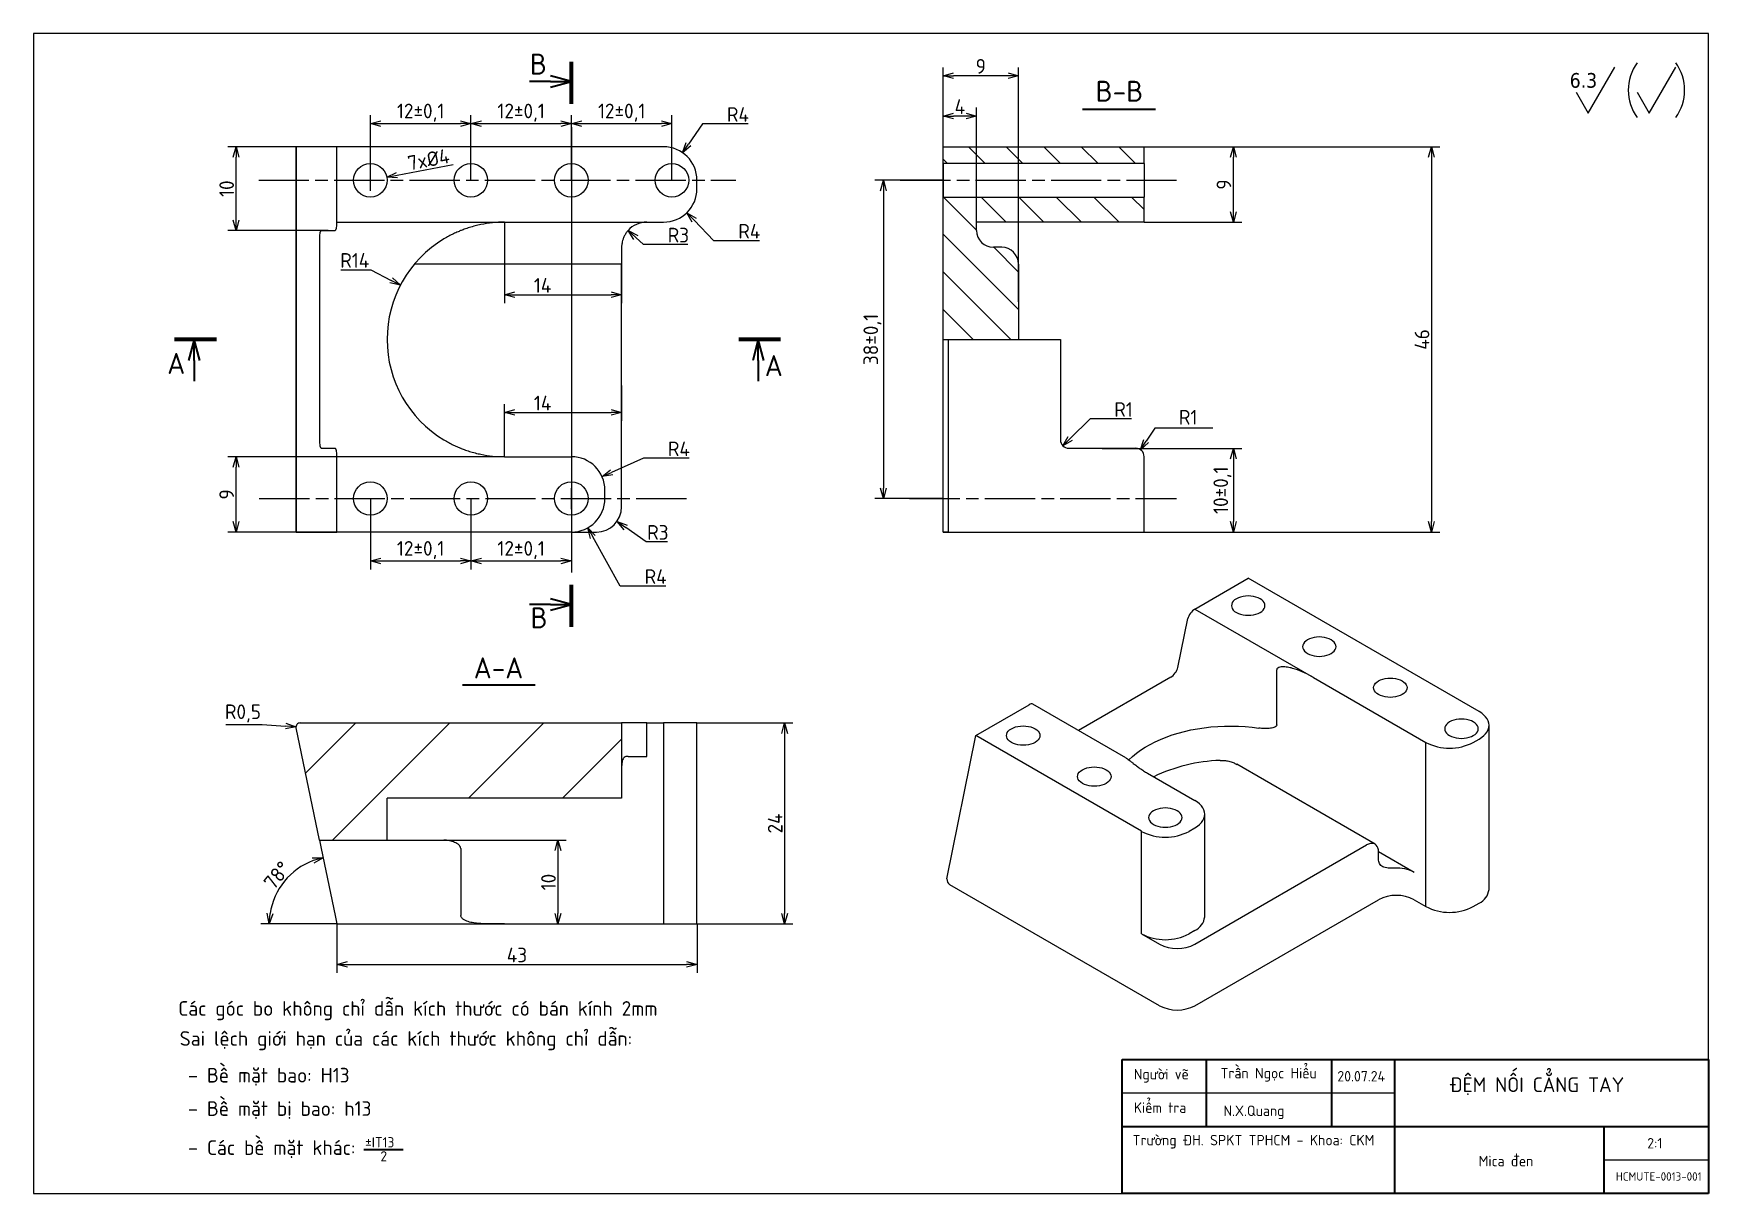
# Paper-space layout 'Sheet' of a CAD drawing. Header units: millimetres. Extents: x 10 to 410, y 10 to 287.
# The model-space entities are those that its viewports show. They can reach past a viewport. Long polylines and large blocks are cut down to what shows.
import ezdxf

# ---------------------------------------------------------------- set-up
doc = ezdxf.new("R2010")
doc.units = ezdxf.units.MM
doc.linetypes.add('AM_ISO08W050', pattern=[18, 12, -1.5, 3, -1.5])
for name, color, linetype, lineweight in [('AM_10', 7, 'AM_ISO08W050', 35), ('DuongTamNho', 7, 'AM_ISO08W050', 13), ('NetDam', 7, 'Continuous', 35), ('Netmanh', 5, 'Continuous', 13), ('NÉT MẶT CẮT', 10, 'Continuous', 70), ('Nét đậm', 7, 'Continuous', 35), ('Symbol (ISO)', 7, 'Continuous', 25)]:
    doc.layers.add(name, color=color, linetype=linetype, lineweight=lineweight)
doc.styles.add('MtXpl_TCVN_7284', font='')
doc.styles.add('Note Text (ISO)', font='')
doc.styles.get('MtXpl_TCVN_7284').set_extended_font_data('TCVN 7284')
doc.styles.get('Note Text (ISO)').set_extended_font_data('TCVN 7284')
doc.dimstyles.new('Default (ISO)$0', dxfattribs={"dimtxt": 3.5, "dimasz": 2.5, "dimexe": 2, "dimexo": 0, "dimgap": 0.5, "dimtad": 1, "dimtxsty": 'Note Text (ISO)', "dimblk": 'OPEN30', "dimblk1": 'OPEN30', "dimblk2": 'OPEN90', "dimcen": 2.5, "dimclrd": 256, "dimclre": 256, "dimclrt": 256, "dimazin": 0, "dimtfac": 1, "dimtofl": 0, "dimtmove": 0, "dimatfit": 3, "dimldrblk": 'OPEN30', "dimfxl": 1, "dimtolj": 1, "dimtzin": 0, "dimlwd": -1, "dimlwe": -1, "dimarcsym": 0})
doc.dimstyles.new('Default (ISO)$2', dxfattribs={"dimtxt": 3.5, "dimasz": 2.5, "dimexe": 2, "dimexo": 0, "dimgap": 0.5, "dimtad": 1, "dimtxsty": 'Note Text (ISO)', "dimblk": 'OPEN30', "dimblk1": 'OPEN30', "dimblk2": 'OPEN90', "dimcen": 2.5, "dimclrd": 256, "dimclre": 256, "dimclrt": 256, "dimazin": 0, "dimtfac": 1, "dimtofl": 0, "dimtmove": 0, "dimatfit": 3, "dimldrblk": 'OPEN30', "dimfxl": 1, "dimtolj": 1, "dimtzin": 0, "dimlwd": -1, "dimlwe": -1, "dimarcsym": 0})
doc.dimstyles.new('Default (ISO)$3', dxfattribs={"dimtxt": 3.5, "dimasz": 2.5, "dimexe": 2, "dimexo": 0, "dimgap": 0.5, "dimtad": 1, "dimtxsty": 'Note Text (ISO)', "dimblk": 'OPEN30', "dimblk1": 'OPEN30', "dimblk2": 'OPEN90', "dimcen": 2.5, "dimclrd": 256, "dimclre": 256, "dimclrt": 256, "dimazin": 0, "dimtfac": 1, "dimtofl": 0, "dimtmove": 0, "dimatfit": 0, "dimldrblk": 'OPEN30', "dimfxl": 1, "dimtolj": 1, "dimtzin": 0, "dimlwd": -1, "dimlwe": -1, "dimarcsym": 0})
doc.dimstyles.new('Default (ISO)$4', dxfattribs={"dimtxt": 3.5, "dimasz": 2.5, "dimexe": 2, "dimexo": 0, "dimgap": 0.5, "dimtad": 1, "dimtih": 1, "dimtoh": 1, "dimtxsty": 'Note Text (ISO)', "dimblk": 'OPEN30', "dimblk1": 'OPEN30', "dimblk2": 'OPEN90', "dimcen": 2.5, "dimclrd": 256, "dimclre": 256, "dimclrt": 256, "dimazin": 0, "dimtfac": 1, "dimtofl": 0, "dimtmove": 0, "dimatfit": 3, "dimldrblk": 'OPEN30', "dimfxl": 1, "dimtolj": 1, "dimtzin": 0, "dimlwd": -1, "dimlwe": -1, "dimarcsym": 0})

psp = doc.layouts.new('Sheet')

# ---------------------------------------------------------------- texts
at = {"layer": 'NetDam', "attachment_point": 1}
for s, insert, char_height in [('{\\fTCVN 7284|b0|i0|c0|p34;Các góc bo không chỉ dẫn kích thước có bán kính 2mm}', (44.567, 55.941), 3.5), ('{\\fTCVN 7284|b0|i0|c0|p34;Sai lệch giới hạn của các kích thước không chỉ dẫn:}', (44.906, 48.768), 3.5), ('{\\fTCVN 7284|b0|i0|c0|p34; – Bề mặt bao: H13}', (44.726, 40.005), 3.5), ('{\\fTCVN 7284|b0|i0|c0|p34;Trần Ngọc Hiểu}', (293.487, 39.993), 2.5), ('{\\fTCVN 7284|b0|i0|c0|p34;ĐỆM NỐI CẲNG TAY}', (348.22, 37.726), 3.5), ('{\\fTCVN 7284|b0|i0|c0|p34;Người vẽ}', (272.75, 39.75), 2.5), ('{\\fTCVN 7284|b0|i0|c0|p34;20.07.24}', (321.374, 39.25), 2.5), ('{\\fTCVN 7284|b0|i0|c0|p34; – Bề mặt bị bao: h13}', (44.726, 32.036), 3.5), ('{\\fTCVN 7284|b0|i0|c0|p34;Kiểm tra}', (272.75, 31.75), 2.5), ('{\\fTCVN 7284|b0|i0|c0|p34;N.X.Quang}', (294.167, 31.009), 2.5), ('{\\fTCVN 7284|b0|i0|c0|p34;Trường ĐH. SPKT TPHCM - Khoa: CKM}', (272.498, 24), 2.5), ('{\\fTCVN 7284|b0|i0|c0|p34; – Các bề mặt khác: }', (44.726, 22.707), 3.5), ('{\\fTCVN 7284|b0|i0|c0|p34;±IT13}', (89.178, 23.453), 2.45), ('{\\fTCVN 7284|b0|i0|c0|p34;2}', (92.847, 20.109), 2.45), ('{\\fTCVN 7284|b0|i0|c0|p34;Mica đen}', (355.11, 19), 2.5), ('{\\fTCVN 7284|b0|i0|c0|p34;HCMUTE-0013-001}', (387.883, 15.066), 2)]:
    psp.add_mtext(s, dxfattribs=dict(at, insert=insert, char_height=char_height))
at = {"layer": 'NetDam', "insert": (395.374, 23.25), "char_height": 2.5, "width": 3.25, "attachment_point": 1}
psp.add_mtext('{\\fTCVN 7284|b0|i0|c0|p34;2:1}', dxfattribs=at)
at = {"layer": 'Netmanh', "char_height": 3.5, "attachment_point": 5, "style": 'Note Text (ISO)'}
for s, insert in [('\\A1;R4', (178.224, 267.666)), ('\\A1;R4', (180.942, 239.776)), ('\\A1;R14', (86.722, 232.814)), ('\\A1;R1', (285.735, 195.358)), ('\\A1;R4', (164.126, 187.82)), ('\\A1;R3', (159.102, 167.87)), ('\\A1;R0,5', (60.016, 124.633))]:
    psp.add_mtext(s, dxfattribs=dict(at, insert=insert))
at = {"layer": 'Symbol (ISO)', "insert": (376.849, 277.558), "char_height": 3.5, "attachment_point": 1}
psp.add_mtext('\\fTahoma|b0|i0;\\W1.;6.3', dxfattribs=at)

msp = doc.modelspace()

# ---------------------------------------------------------------- texts
at = {"layer": 'AM_10', "char_height": 2.5, "attachment_point": 5, "style": 'MtXpl_TCVN_7284'}
for s, insert in [('B', (199.57, 198.98)), ('B-B', (268.95, 195.74)), ('A', (156.33, 163.24)), ('A', (227.68, 162.98)), ('B', (199.65, 132.87)), ('A-A', (194.81, 126.89))]:
    msp.add_mtext(s, dxfattribs=dict(at, insert=insert))

# ---------------------------------------------------------------- blocks, each defined once
blk = doc.blocks.new('_Open30')
at = {"color": 0, "linetype": 'ByBlock', "lineweight": -2}
for p, q in [((-1, 0.27), (0, 0)), ((0, 0), (-1, -0.27)), ((0, 0), (-1, 0))]:
    blk.add_line(p, q, dxfattribs=at)
blk = doc.blocks.new('*D25')
at = {"layer": 'Defpoints', "color": 0, "transparency": 16777216}
for p in [(94.38, 252.7), (86.53, 251.19)]:
    blk.add_point(p, dxfattribs=at)
at = {"layer": 'Netmanh', "transparency": 16777216}
for p, q in [((90.45, 249.44), (90.45, 254.44)), ((87.95, 251.94), (92.95, 251.94))]:
    blk.add_line(p, q, dxfattribs=at)
at = {"layer": 'Netmanh', "linetype": 'Continuous', "transparency": 16777216}
blk.add_line((96.84, 253.17), (110.24, 255.75), dxfattribs=at)
at = {"layer": 'Netmanh', "transparency": 16777216, "xscale": 2.5, "yscale": 2.5, "zscale": 2.5, "rotation": 190.8987319250979}
blk.add_blockref('_Open30', (94.38, 252.7), dxfattribs=at)
at = {"layer": 'Netmanh', "transparency": 16777216, "insert": (104.34, 256.91), "char_height": 3.5, "attachment_point": 5, "rotation": 10.8987, "style": 'Note Text (ISO)'}
blk.add_mtext('\\A1;7x%%C4', dxfattribs=at)
blk = doc.blocks.new('_Open90')
at = {"color": 0, "linetype": 'ByBlock', "lineweight": -2}
for p, q in [((0, 0), (-1, 0)), ((-0.5, 0.5), (0, 0)), ((0, 0), (-0.5, -0.5))]:
    blk.add_line(p, q, dxfattribs=at)
blk = doc.blocks.new('*D26')
at = {"layer": 'Defpoints', "color": 0, "transparency": 16777216}
for p in [(138.45, 175.94), (142.36, 168.96)]:
    blk.add_point(p, dxfattribs=at)
at = {"layer": 'Netmanh', "transparency": 16777216}
for p, q in [((138.45, 173.44), (138.45, 178.44)), ((135.95, 175.94), (140.95, 175.94))]:
    blk.add_line(p, q, dxfattribs=at)
at = {"layer": 'Netmanh', "linetype": 'Continuous', "transparency": 16777216}
for p, q in [((150.12, 155.06), (143.57, 166.78)), ((161.03, 155.06), (150.12, 155.06))]:
    blk.add_line(p, q, dxfattribs=at)
at = {"layer": 'Netmanh', "transparency": 16777216, "xscale": 2.5, "yscale": 2.5, "zscale": 2.5, "rotation": 119.196013956394}
blk.add_blockref('_Open30', (142.36, 168.96), dxfattribs=at)
at = {"layer": 'Netmanh', "transparency": 16777216, "insert": (158.58, 157.31), "char_height": 3.5, "attachment_point": 5, "style": 'Note Text (ISO)'}
blk.add_mtext('\\A1;R4', dxfattribs=at)
blk = doc.blocks.new('*D28')
at = {"layer": 'Defpoints', "color": 0, "transparency": 16777216}
for p in [(227.22, 259.94), (227.22, 167.94), (343.83, 167.94)]:
    blk.add_point(p, dxfattribs=at)
at = {"layer": 'Netmanh', "linetype": 'Continuous', "transparency": 16777216}
for p, q in [((227.22, 259.94), (345.83, 259.94)), ((343.83, 257.44), (343.83, 170.44)), ((227.22, 167.94), (345.83, 167.94))]:
    blk.add_line(p, q, dxfattribs=at)
at = {"layer": 'Netmanh', "transparency": 16777216, "xscale": 2.5, "yscale": 2.5, "zscale": 2.5}
for p, rotation in [((343.83, 259.94), 90), ((343.83, 167.94), 270)]:
    blk.add_blockref('_Open30', p, dxfattribs=dict(at, rotation=rotation))
at = {"layer": 'Netmanh', "transparency": 16777216, "insert": (341.58, 213.94), "char_height": 3.5, "attachment_point": 5, "rotation": 90, "style": 'Note Text (ISO)'}
blk.add_mtext('\\A1;46', dxfattribs=at)
blk = doc.blocks.new('*D29')
at = {"layer": 'Defpoints', "color": 0, "transparency": 16777216}
for p in [(168.45, 122.37), (168.45, 74.37), (189.37, 74.37)]:
    blk.add_point(p, dxfattribs=at)
at = {"layer": 'Netmanh', "linetype": 'Continuous', "transparency": 16777216}
for p, q in [((168.45, 122.37), (191.37, 122.37)), ((189.37, 119.87), (189.37, 76.87)), ((168.45, 74.37), (191.37, 74.37))]:
    blk.add_line(p, q, dxfattribs=at)
at = {"layer": 'Netmanh', "transparency": 16777216, "xscale": 2.5, "yscale": 2.5, "zscale": 2.5}
for p, rotation in [((189.37, 122.37), 90), ((189.37, 74.37), 270)]:
    blk.add_blockref('_Open30', p, dxfattribs=dict(at, rotation=rotation))
at = {"layer": 'Netmanh', "transparency": 16777216, "insert": (187.12, 98.37), "char_height": 3.5, "attachment_point": 5, "rotation": 90, "style": 'Note Text (ISO)'}
blk.add_mtext('\\A1;24', dxfattribs=at)
blk = doc.blocks.new('*D30')
at = {"layer": 'Defpoints', "color": 0, "transparency": 16777216}
for p in [(58.38, 259.94), (80.37, 259.94), (80.37, 239.94)]:
    blk.add_point(p, dxfattribs=at)
at = {"layer": 'Netmanh', "linetype": 'Continuous', "transparency": 16777216}
for p, q in [((80.37, 259.94), (56.38, 259.94)), ((58.38, 242.44), (58.38, 257.44)), ((80.37, 239.94), (56.38, 239.94))]:
    blk.add_line(p, q, dxfattribs=at)
at = {"layer": 'Netmanh', "transparency": 16777216, "xscale": 2.5, "yscale": 2.5, "zscale": 2.5}
for p, rotation in [((58.38, 259.94), 90), ((58.38, 239.94), 270)]:
    blk.add_blockref('_Open30', p, dxfattribs=dict(at, rotation=rotation))
at = {"layer": 'Netmanh', "transparency": 16777216, "insert": (56.13, 249.94), "char_height": 3.5, "attachment_point": 5, "rotation": 90, "style": 'Note Text (ISO)'}
blk.add_mtext('\\A1;10', dxfattribs=at)
blk = doc.blocks.new('*D31')
at = {"layer": 'Defpoints', "color": 0, "transparency": 16777216}
for p in [(275.22, 259.94), (296.53, 259.94), (275.22, 241.94)]:
    blk.add_point(p, dxfattribs=at)
at = {"layer": 'Netmanh', "linetype": 'Continuous', "transparency": 16777216}
for p, q in [((275.22, 259.94), (298.53, 259.94)), ((296.53, 244.44), (296.53, 257.44)), ((275.22, 241.94), (298.53, 241.94))]:
    blk.add_line(p, q, dxfattribs=at)
at = {"layer": 'Netmanh', "transparency": 16777216, "xscale": 2.5, "yscale": 2.5, "zscale": 2.5}
for p, rotation in [((296.53, 259.94), 90), ((296.53, 241.94), 270)]:
    blk.add_blockref('_Open30', p, dxfattribs=dict(at, rotation=rotation))
at = {"layer": 'Netmanh', "transparency": 16777216, "insert": (294.28, 250.94), "char_height": 3.5, "attachment_point": 5, "rotation": 90, "style": 'Note Text (ISO)'}
blk.add_mtext('\\A1;9', dxfattribs=at)
blk = doc.blocks.new('*D33')
at = {"layer": 'Defpoints', "color": 0, "transparency": 16777216}
for p in [(151.98, 239.94), (156.45, 235.94)]:
    blk.add_point(p, dxfattribs=at)
at = {"layer": 'Netmanh', "linetype": 'Continuous', "transparency": 16777216}
for p, q in [((155.71, 236.61), (153.84, 238.28)), ((166.27, 236.61), (155.71, 236.61))]:
    blk.add_line(p, q, dxfattribs=at)
at = {"layer": 'Netmanh', "transparency": 16777216, "xscale": 2.5, "yscale": 2.5, "zscale": 2.5, "rotation": 138.1896851042206}
blk.add_blockref('_Open30', (151.98, 239.94), dxfattribs=at)
at = {"layer": 'Netmanh', "transparency": 16777216, "insert": (164, 238.86), "char_height": 3.5, "attachment_point": 5, "style": 'Note Text (ISO)'}
blk.add_mtext('\\A1;R3', dxfattribs=at)
blk = doc.blocks.new('*D34')
at = {"layer": 'Defpoints', "color": 0, "transparency": 16777216}
for p in [(90.45, 175.94), (114.45, 175.94), (114.45, 161.04)]:
    blk.add_point(p, dxfattribs=at)
at = {"layer": 'Netmanh', "linetype": 'Continuous', "transparency": 16777216}
for p, q in [((90.45, 175.94), (90.45, 159.04)), ((114.45, 175.94), (114.45, 159.04)), ((92.95, 161.04), (111.95, 161.04))]:
    blk.add_line(p, q, dxfattribs=at)
at = {"layer": 'Netmanh', "transparency": 16777216, "xscale": 2.5, "yscale": 2.5, "zscale": 2.5, "rotation": 180}
blk.add_blockref('_Open30', (90.45, 161.04), dxfattribs=at)
at = {"layer": 'Netmanh', "transparency": 16777216, "xscale": 2.5, "yscale": 2.5, "zscale": 2.5}
blk.add_blockref('_Open30', (114.45, 161.04), dxfattribs=at)
at = {"layer": 'Netmanh', "transparency": 16777216, "insert": (102.45, 163.64), "char_height": 3.5, "attachment_point": 5, "style": 'Note Text (ISO)'}
blk.add_mtext('\\A1;12±0,1', dxfattribs=at)
blk = doc.blocks.new('*D35')
at = {"layer": 'Defpoints', "color": 0, "transparency": 16777216}
for p in [(114.45, 175.94), (138.45, 175.94), (138.45, 161.04)]:
    blk.add_point(p, dxfattribs=at)
at = {"layer": 'Netmanh', "linetype": 'Continuous', "transparency": 16777216}
for p, q in [((114.45, 175.94), (114.45, 159.04)), ((138.45, 175.94), (138.45, 159.04)), ((116.95, 161.04), (135.95, 161.04))]:
    blk.add_line(p, q, dxfattribs=at)
at = {"layer": 'Netmanh', "transparency": 16777216, "xscale": 2.5, "yscale": 2.5, "zscale": 2.5, "rotation": 180}
blk.add_blockref('_Open30', (114.45, 161.04), dxfattribs=at)
at = {"layer": 'Netmanh', "transparency": 16777216, "xscale": 2.5, "yscale": 2.5, "zscale": 2.5}
blk.add_blockref('_Open30', (138.45, 161.04), dxfattribs=at)
at = {"layer": 'Netmanh', "transparency": 16777216, "insert": (126.45, 163.64), "char_height": 3.5, "attachment_point": 5, "style": 'Note Text (ISO)'}
blk.add_mtext('\\A1;12%%P0,1', dxfattribs=at)
blk = doc.blocks.new('*D36')
at = {"layer": 'Defpoints', "color": 0, "transparency": 16777216}
for p in [(114.45, 265.49), (90.45, 251.94), (114.45, 251.94)]:
    blk.add_point(p, dxfattribs=at)
at = {"layer": 'Netmanh', "linetype": 'Continuous', "transparency": 16777216}
for p, q in [((90.45, 251.94), (90.45, 267.49)), ((92.95, 265.49), (111.95, 265.49)), ((114.45, 251.94), (114.45, 267.49))]:
    blk.add_line(p, q, dxfattribs=at)
at = {"layer": 'Netmanh', "transparency": 16777216, "xscale": 2.5, "yscale": 2.5, "zscale": 2.5, "rotation": 180}
blk.add_blockref('_Open30', (90.45, 265.49), dxfattribs=at)
at = {"layer": 'Netmanh', "transparency": 16777216, "xscale": 2.5, "yscale": 2.5, "zscale": 2.5}
blk.add_blockref('_Open30', (114.45, 265.49), dxfattribs=at)
at = {"layer": 'Netmanh', "transparency": 16777216, "insert": (102.45, 268.09), "char_height": 3.5, "attachment_point": 5, "style": 'Note Text (ISO)'}
blk.add_mtext('\\A1;12%%P0,1', dxfattribs=at)
blk = doc.blocks.new('*D37')
at = {"layer": 'Defpoints', "color": 0, "transparency": 16777216}
for p in [(138.45, 265.49), (114.45, 251.94), (138.45, 251.94)]:
    blk.add_point(p, dxfattribs=at)
at = {"layer": 'Netmanh', "linetype": 'Continuous', "transparency": 16777216}
for p, q in [((114.45, 251.94), (114.45, 267.49)), ((116.95, 265.49), (135.95, 265.49)), ((138.45, 251.94), (138.45, 267.49))]:
    blk.add_line(p, q, dxfattribs=at)
at = {"layer": 'Netmanh', "transparency": 16777216, "xscale": 2.5, "yscale": 2.5, "zscale": 2.5, "rotation": 180}
blk.add_blockref('_Open30', (114.45, 265.49), dxfattribs=at)
at = {"layer": 'Netmanh', "transparency": 16777216, "xscale": 2.5, "yscale": 2.5, "zscale": 2.5}
blk.add_blockref('_Open30', (138.45, 265.49), dxfattribs=at)
at = {"layer": 'Netmanh', "transparency": 16777216, "insert": (126.45, 268.09), "char_height": 3.5, "attachment_point": 5, "style": 'Note Text (ISO)'}
blk.add_mtext('\\A1;12%%P0,1', dxfattribs=at)
blk = doc.blocks.new('*D39')
at = {"layer": 'Defpoints', "color": 0, "transparency": 16777216}
for p in [(78.7, 92.37), (72.54, 87.13), (82.04, 76.37), (82.45, 74.37), (122.45, 74.37)]:
    blk.add_point(p, dxfattribs=at)
at = {"layer": 'Netmanh', "linetype": 'Continuous', "transparency": 16777216}
blk.add_line((82.45, 74.37), (64.3, 74.37), dxfattribs=at)
blk.add_arc((82.45, 74.37), 16.15, 110.6437, 171.1245, dxfattribs=at)
at = {"layer": 'Netmanh', "transparency": 16777216, "xscale": 2.5, "yscale": 2.5, "zscale": 2.5}
for p, rotation in [((79.16, 90.19), 16.20601862265357), ((66.3, 74.37), 265.5622703093671)]:
    blk.add_blockref('_Open30', p, dxfattribs=dict(at, rotation=rotation))
at = {"layer": 'Netmanh', "transparency": 16777216, "insert": (68.17, 85.99), "char_height": 3.5, "attachment_point": 5, "rotation": 50.8841, "style": 'Note Text (ISO)'}
blk.add_mtext('\\A1;78%%D', dxfattribs=at)
blk = doc.blocks.new('*D40')
at = {"layer": 'Defpoints', "color": 0, "transparency": 16777216}
for p in [(94.45, 94.37), (94.45, 74.37), (135.23, 74.37)]:
    blk.add_point(p, dxfattribs=at)
at = {"layer": 'Netmanh', "linetype": 'Continuous', "transparency": 16777216}
for p, q in [((94.45, 94.37), (137.23, 94.37)), ((135.23, 91.87), (135.23, 76.87)), ((94.45, 74.37), (137.23, 74.37))]:
    blk.add_line(p, q, dxfattribs=at)
at = {"layer": 'Netmanh', "transparency": 16777216, "xscale": 2.5, "yscale": 2.5, "zscale": 2.5}
for p, rotation in [((135.23, 94.37), 90), ((135.23, 74.37), 270)]:
    blk.add_blockref('_Open30', p, dxfattribs=dict(at, rotation=rotation))
at = {"layer": 'Netmanh', "transparency": 16777216, "insert": (132.98, 84.37), "char_height": 3.5, "attachment_point": 5, "rotation": 90, "style": 'Note Text (ISO)'}
blk.add_mtext('\\A1;10', dxfattribs=at)
blk = doc.blocks.new('*D41')
at = {"layer": 'Defpoints', "color": 0, "transparency": 16777216}
for p in [(227.22, 276.91), (227.22, 222.94), (245.22, 222.94)]:
    blk.add_point(p, dxfattribs=at)
at = {"layer": 'Netmanh', "linetype": 'Continuous', "transparency": 16777216}
for p, q in [((227.22, 222.94), (227.22, 278.91)), ((242.72, 276.91), (229.72, 276.91)), ((245.22, 222.94), (245.22, 278.91))]:
    blk.add_line(p, q, dxfattribs=at)
at = {"layer": 'Netmanh', "transparency": 16777216, "xscale": 2.5, "yscale": 2.5, "zscale": 2.5, "rotation": 180}
blk.add_blockref('_Open30', (227.22, 276.91), dxfattribs=at)
at = {"layer": 'Netmanh', "transparency": 16777216, "xscale": 2.5, "yscale": 2.5, "zscale": 2.5}
blk.add_blockref('_Open30', (245.22, 276.91), dxfattribs=at)
at = {"layer": 'Netmanh', "transparency": 16777216, "insert": (236.22, 279.16), "char_height": 3.5, "attachment_point": 5, "style": 'Note Text (ISO)'}
blk.add_mtext('\\A1;9', dxfattribs=at)
blk = doc.blocks.new('*D42')
at = {"layer": 'Defpoints', "color": 0, "transparency": 16777216}
for p in [(227.22, 267.29), (227.22, 241.94), (235.22, 241.94)]:
    blk.add_point(p, dxfattribs=at)
at = {"layer": 'Netmanh', "linetype": 'Continuous', "transparency": 16777216}
for p, q in [((227.22, 241.94), (227.22, 269.29)), ((235.22, 241.94), (235.22, 269.29)), ((232.72, 267.29), (229.72, 267.29))]:
    blk.add_line(p, q, dxfattribs=at)
at = {"layer": 'Netmanh', "transparency": 16777216, "xscale": 2.5, "yscale": 2.5, "zscale": 2.5, "rotation": 180}
blk.add_blockref('_Open30', (227.22, 267.29), dxfattribs=at)
at = {"layer": 'Netmanh', "transparency": 16777216, "xscale": 2.5, "yscale": 2.5, "zscale": 2.5}
blk.add_blockref('_Open30', (235.22, 267.29), dxfattribs=at)
at = {"layer": 'Netmanh', "transparency": 16777216, "insert": (231.22, 269.54), "char_height": 3.5, "attachment_point": 5, "style": 'Note Text (ISO)'}
blk.add_mtext('\\A1;4', dxfattribs=at)
blk = doc.blocks.new('*D43')
at = {"layer": 'Defpoints', "color": 0, "transparency": 16777216}
for p in [(82.45, 74.37), (168.45, 74.37), (168.45, 64.71)]:
    blk.add_point(p, dxfattribs=at)
at = {"layer": 'Netmanh', "linetype": 'Continuous', "transparency": 16777216}
for p, q in [((82.45, 74.37), (82.45, 62.71)), ((168.45, 74.37), (168.45, 62.71)), ((84.95, 64.71), (165.95, 64.71))]:
    blk.add_line(p, q, dxfattribs=at)
at = {"layer": 'Netmanh', "transparency": 16777216, "xscale": 2.5, "yscale": 2.5, "zscale": 2.5, "rotation": 180}
blk.add_blockref('_Open30', (82.45, 64.71), dxfattribs=at)
at = {"layer": 'Netmanh', "transparency": 16777216, "xscale": 2.5, "yscale": 2.5, "zscale": 2.5}
blk.add_blockref('_Open30', (168.45, 64.71), dxfattribs=at)
at = {"layer": 'Netmanh', "transparency": 16777216, "insert": (125.45, 66.96), "char_height": 3.5, "attachment_point": 5, "style": 'Note Text (ISO)'}
blk.add_mtext('\\A1;43', dxfattribs=at)
blk = doc.blocks.new('*D44')
at = {"layer": 'Defpoints', "color": 0, "transparency": 16777216}
for p in [(150.45, 202.94), (150.45, 196.5), (122.45, 185.94)]:
    blk.add_point(p, dxfattribs=at)
at = {"layer": 'Netmanh', "linetype": 'Continuous', "transparency": 16777216}
for p, q in [((150.45, 202.94), (150.45, 194.5)), ((122.45, 185.94), (122.45, 198.5)), ((124.95, 196.5), (147.95, 196.5))]:
    blk.add_line(p, q, dxfattribs=at)
at = {"layer": 'Netmanh', "transparency": 16777216, "xscale": 2.5, "yscale": 2.5, "zscale": 2.5, "rotation": 180}
blk.add_blockref('_Open30', (122.45, 196.5), dxfattribs=at)
at = {"layer": 'Netmanh', "transparency": 16777216, "xscale": 2.5, "yscale": 2.5, "zscale": 2.5}
blk.add_blockref('_Open30', (150.45, 196.5), dxfattribs=at)
at = {"layer": 'Netmanh', "transparency": 16777216, "insert": (131.58, 198.75), "char_height": 3.5, "attachment_point": 5, "style": 'Note Text (ISO)'}
blk.add_mtext('\\A1;14', dxfattribs=at)
blk = doc.blocks.new('*D45')
at = {"layer": 'Defpoints', "color": 0, "transparency": 16777216}
for p in [(122.45, 241.94), (150.45, 235.94), (150.45, 224.6)]:
    blk.add_point(p, dxfattribs=at)
at = {"layer": 'Netmanh', "linetype": 'Continuous', "transparency": 16777216}
for p, q in [((122.45, 241.94), (122.45, 222.6)), ((150.45, 235.94), (150.45, 222.6)), ((124.95, 224.6), (147.95, 224.6))]:
    blk.add_line(p, q, dxfattribs=at)
at = {"layer": 'Netmanh', "transparency": 16777216, "xscale": 2.5, "yscale": 2.5, "zscale": 2.5, "rotation": 180}
blk.add_blockref('_Open30', (122.45, 224.6), dxfattribs=at)
at = {"layer": 'Netmanh', "transparency": 16777216, "xscale": 2.5, "yscale": 2.5, "zscale": 2.5}
blk.add_blockref('_Open30', (150.45, 224.6), dxfattribs=at)
at = {"layer": 'Netmanh', "transparency": 16777216, "insert": (131.58, 226.85), "char_height": 3.5, "attachment_point": 5, "style": 'Note Text (ISO)'}
blk.add_mtext('\\A1;14', dxfattribs=at)
blk = doc.blocks.new('*D46')
at = {"layer": 'Defpoints', "color": 0, "transparency": 16777216}
for p in [(58.38, 185.94), (82.45, 185.94), (82.45, 167.94)]:
    blk.add_point(p, dxfattribs=at)
at = {"layer": 'Netmanh', "linetype": 'Continuous', "transparency": 16777216}
for p, q in [((82.45, 185.94), (56.38, 185.94)), ((58.38, 170.44), (58.38, 183.44)), ((82.45, 167.94), (56.38, 167.94))]:
    blk.add_line(p, q, dxfattribs=at)
at = {"layer": 'Netmanh', "transparency": 16777216, "xscale": 2.5, "yscale": 2.5, "zscale": 2.5}
for p, rotation in [((58.38, 185.94), 90), ((58.38, 167.94), 270)]:
    blk.add_blockref('_Open30', p, dxfattribs=dict(at, rotation=rotation))
at = {"layer": 'Netmanh', "transparency": 16777216, "insert": (56.13, 176.94), "char_height": 3.5, "attachment_point": 5, "rotation": 90, "style": 'Note Text (ISO)'}
blk.add_mtext('\\A1;9', dxfattribs=at)
blk = doc.blocks.new('*D47')
at = {"layer": 'Defpoints', "color": 0, "transparency": 16777216}
for p in [(265.22, 187.94), (265.22, 167.94), (296.53, 167.94)]:
    blk.add_point(p, dxfattribs=at)
at = {"layer": 'Netmanh', "linetype": 'Continuous', "transparency": 16777216}
for p, q in [((265.22, 187.94), (298.53, 187.94)), ((296.53, 185.44), (296.53, 170.44)), ((265.22, 167.94), (298.53, 167.94))]:
    blk.add_line(p, q, dxfattribs=at)
at = {"layer": 'Netmanh', "transparency": 16777216, "xscale": 2.5, "yscale": 2.5, "zscale": 2.5}
for p, rotation in [((296.53, 187.94), 90), ((296.53, 167.94), 270)]:
    blk.add_blockref('_Open30', p, dxfattribs=dict(at, rotation=rotation))
at = {"layer": 'Netmanh', "transparency": 16777216, "insert": (293.93, 177.94), "char_height": 3.5, "attachment_point": 5, "rotation": 90, "style": 'Note Text (ISO)'}
blk.add_mtext('\\A1;10±0,1', dxfattribs=at)
blk = doc.blocks.new('*D54')
at = {"layer": 'Defpoints', "color": 0, "transparency": 16777216}
for p in [(255.79, 188.55), (257.22, 189.94)]:
    blk.add_point(p, dxfattribs=at)
at = {"layer": 'Netmanh', "linetype": 'Continuous', "transparency": 16777216}
for p, q in [((262.37, 194.97), (257.58, 190.29)), ((272.23, 194.97), (262.37, 194.97))]:
    blk.add_line(p, q, dxfattribs=at)
at = {"layer": 'Netmanh', "transparency": 16777216, "xscale": 2.5, "yscale": 2.5, "zscale": 2.5, "rotation": 224.3040515718324}
blk.add_blockref('_Open30', (255.79, 188.55), dxfattribs=at)
at = {"layer": 'Netmanh', "transparency": 16777216, "insert": (270.31, 197.22), "char_height": 3.5, "attachment_point": 5, "style": 'Note Text (ISO)'}
blk.add_mtext('\\A1;R1', dxfattribs=at)
blk = doc.blocks.new('*D56')
at = {"layer": 'Defpoints', "color": 0, "transparency": 16777216}
for p in [(162.46, 265.49), (138.45, 251.94), (162.46, 251.94)]:
    blk.add_point(p, dxfattribs=at)
at = {"layer": 'Netmanh', "linetype": 'Continuous', "transparency": 16777216}
for p, q in [((138.45, 251.94), (138.45, 267.49)), ((140.95, 265.49), (159.96, 265.49)), ((162.46, 251.94), (162.46, 267.49))]:
    blk.add_line(p, q, dxfattribs=at)
at = {"layer": 'Netmanh', "transparency": 16777216, "xscale": 2.5, "yscale": 2.5, "zscale": 2.5, "rotation": 180}
blk.add_blockref('_Open30', (138.45, 265.49), dxfattribs=at)
at = {"layer": 'Netmanh', "transparency": 16777216, "xscale": 2.5, "yscale": 2.5, "zscale": 2.5}
blk.add_blockref('_Open30', (162.46, 265.49), dxfattribs=at)
at = {"layer": 'Netmanh', "transparency": 16777216, "insert": (150.46, 268.09), "char_height": 3.5, "attachment_point": 5, "style": 'Note Text (ISO)'}
blk.add_mtext('\\A1;12%%P0,1', dxfattribs=at)
blk = doc.blocks.new('*D57')
at = {"layer": 'Defpoints', "color": 0, "transparency": 16777216}
for p in [(227.22, 251.94), (212.95, 175.94), (227.22, 175.94)]:
    blk.add_point(p, dxfattribs=at)
at = {"layer": 'Netmanh', "linetype": 'Continuous', "transparency": 16777216}
for p, q in [((227.22, 251.94), (210.95, 251.94)), ((212.95, 249.44), (212.95, 178.44)), ((227.22, 175.94), (210.95, 175.94))]:
    blk.add_line(p, q, dxfattribs=at)
at = {"layer": 'Netmanh', "transparency": 16777216, "xscale": 2.5, "yscale": 2.5, "zscale": 2.5}
for p, rotation in [((212.95, 251.94), 90), ((212.95, 175.94), 270)]:
    blk.add_blockref('_Open30', p, dxfattribs=dict(at, rotation=rotation))
at = {"layer": 'Netmanh', "transparency": 16777216, "insert": (210.35, 213.94), "char_height": 3.5, "attachment_point": 5, "rotation": 90, "style": 'Note Text (ISO)'}
blk.add_mtext('\\A1;38%%P0,1', dxfattribs=at)

# ---------------------------------------------------------------- dimensions: what is measured, and where the dimension line sits
at = {"layer": 'Netmanh'}
for base, p1, p2, text, override, picture, middle in [((227.219, 276.913), (245.219, 222.942), (227.219, 222.942), '9', {"dimgap": 0.5, "dimlfac": -0.5, "dimtol": 1, "dimlim": 0, "dimtp": 0.1, "dimtm": 0.1, "dimtdec": 1}, '*D41', (236.219, 279.163)), ((114.453, 265.487), (90.453, 251.942), (114.453, 251.942), '12%%P0,1', {"dimgap": 0.5, "dimlfac": -0.5, "dimtol": 1, "dimlim": 0, "dimtp": 0.1, "dimtm": 0.1, "dimtdec": 1}, '*D36', (102.453, 268.087)), ((138.453, 265.487), (114.453, 251.942), (138.453, 251.942), '12%%P0,1', {"dimgap": 0.5, "dimtol": 1, "dimlim": 0, "dimtp": 0.1, "dimtm": 0.1, "dimtdec": 1}, '*D37', (126.453, 268.087)), ((162.46, 265.487), (138.453, 251.942), (162.46, 251.942), '<>%%P0,1', {"dimlfac": -0.5}, '*D56', (150.457, 268.087)), ((227.219, 267.293), (235.219, 241.942), (227.219, 241.942), '4', {"dimgap": 0.5, "dimlfac": -0.5, "dimtol": 1, "dimlim": 0, "dimtp": 0.1, "dimtm": 0.1, "dimtdec": 1}, '*D42', (231.219, 269.543)), ((138.453, 161.04), (114.453, 175.942), (138.453, 175.942), '12%%P0,1', {"dimgap": 0.5, "dimtol": 1, "dimlim": 0, "dimtp": 0.1, "dimtm": 0.1, "dimtdec": 1}, '*D35', (126.453, 163.64)), ((168.453, 64.712), (82.453, 74.374), (168.453, 74.374), '43', {"dimgap": 0.5, "dimlfac": -0.5, "dimtol": 1, "dimlim": 0, "dimtp": 0.1, "dimtm": 0.1, "dimtdec": 1}, '*D43', (125.453, 66.962))]:
    dim = psp.add_linear_dim(base=base, p1=p1, p2=p2, text=text, dimstyle='Default (ISO)$0', override=override, dxfattribs=at)
    dim.commit()
    dim.dimension.update_dxf_attribs({"geometry": picture, "text_midpoint": middle})
dim = psp.add_diameter_dim_2p(p1=(86.525, 251.186), p2=(94.381, 252.699), text='7x%%C4', dimstyle='Default (ISO)$3', override={"dimlfac": -0.5, "dimtol": 1, "dimtp": 0.1, "dimtm": 0.1, "dimtdec": 1}, dxfattribs=at)
dim.commit()
dim.dimension.update_dxf_attribs({"geometry": '*D25', "text_midpoint": (104.765, 254.698), "dimtype": 163})
for base, p1, p2, text, override, picture, middle in [((58.383, 259.942), (80.37, 239.942), (80.37, 259.942), '10', {"dimlfac": -0.5, "dimtol": 1, "dimtp": 0.1, "dimtm": 0.1, "dimtdec": 1}, '*D30', (56.133, 249.942)), ((343.834, 167.942), (227.219, 259.942), (227.219, 167.942), '46', {"dimgap": 0.5, "dimlfac": -0.5, "dimtol": 1, "dimlim": 0, "dimtp": 0.1, "dimtm": 0.1, "dimtdec": 1}, '*D28', (341.584, 213.942)), ((296.525, 259.942), (275.219, 241.942), (275.219, 259.942), '9', {"dimgap": 0.5, "dimlfac": -0.5, "dimtol": 1, "dimlim": 0, "dimtp": 0.1, "dimtm": 0.1, "dimtdec": 1}, '*D31', (294.275, 250.942)), ((212.951, 175.942), (227.219, 251.942), (227.219, 175.942), '<>%%P0,1', {"dimlfac": -0.5}, '*D57', (210.351, 213.942)), ((58.383, 185.942), (82.451, 167.942), (82.453, 185.942), '9', {"dimgap": 0.5, "dimlfac": -0.5, "dimtol": 1, "dimlim": 0, "dimtp": 0.1, "dimtm": 0.1, "dimtdec": 1}, '*D46', (56.133, 176.942)), ((189.37, 74.374), (168.453, 122.374), (168.453, 74.374), '24', {"dimgap": 0.5, "dimlfac": -0.5, "dimtol": 1, "dimlim": 0, "dimtp": 0.1, "dimtm": 0.1, "dimtdec": 1}, '*D29', (187.12, 98.374)), ((135.23, 74.374), (94.453, 94.374), (94.453, 74.374), '10', {"dimgap": 0.5, "dimlfac": -0.5, "dimtol": 1, "dimlim": 0, "dimtp": 0.1, "dimtm": 0.1, "dimtdec": 1}, '*D40', (132.98, 84.374))]:
    dim = psp.add_linear_dim(base=base, p1=p1, p2=p2, angle=90, text=text, dimstyle='Default (ISO)$0', override=override, dxfattribs=at)
    dim.commit()
    dim.dimension.update_dxf_attribs({"geometry": picture, "text_midpoint": middle})
for base, p1, p2, picture, middle in [((150.453, 224.595), (122.453, 241.942), (150.453, 235.942), '*D45', (131.585, 224.595)), ((150.453, 196.503), (122.453, 185.942), (150.453, 202.942), '*D44', (131.585, 196.503))]:
    dim = psp.add_linear_dim(base=base, p1=p1, p2=p2, text='14', dimstyle='Default (ISO)$0', override={"dimlfac": -0.5, "dimtol": 1, "dimtp": 0.1, "dimtm": 0.1, "dimtdec": 1}, dxfattribs=at)
    dim.commit()
    dim.dimension.update_dxf_attribs({"geometry": picture, "text_midpoint": middle, "dimtype": 160})
for center, mpoint, text, picture, middle in [((156.453, 235.942), (151.981, 239.942), 'R3', '*D33', (163.995, 236.609)), ((257.219, 189.942), (255.787, 188.545), 'R1', '*D54', (270.309, 194.971)), ((138.453, 175.942), (142.355, 168.959), 'R4', '*D26', (158.582, 155.064))]:
    dim = psp.add_radius_dim(center=center, mpoint=mpoint, text=text, dimstyle='Default (ISO)$4', override={"dimgap": 0.5, "dimlfac": -0.5, "dimtol": 1, "dimlim": 0, "dimtp": 0.1, "dimtm": 0.1, "dimtdec": 1}, dxfattribs=at)
    dim.commit()
    dim.dimension.update_dxf_attribs({"geometry": picture, "text_midpoint": middle, "dimtype": 164})
dim = psp.add_linear_dim(base=(296.525, 167.942), p1=(265.219, 187.942), p2=(265.219, 167.942), angle=90, dimstyle='Default (ISO)$0', override={"dimgap": 0.5, "dimlfac": -0.5, "dimtol": 1, "dimlim": 0, "dimtp": 0.1, "dimtm": 0.1, "dimtdec": 1}, dxfattribs=at)
dim.commit()
dim.dimension.update_dxf_attribs({"geometry": '*D47', "text_midpoint": (293.925, 177.942)})
dim = psp.add_linear_dim(base=(114.453, 161.04), p1=(90.453, 175.942), p2=(114.453, 175.942), dimstyle='Default (ISO)$0', override={"dimgap": 0.5, "dimlfac": -0.5, "dimtol": 1, "dimlim": 0, "dimtp": 0.1, "dimtm": 0.1, "dimtdec": 1}, dxfattribs=at)
dim.commit()
dim.dimension.update_dxf_attribs({"geometry": '*D34', "text_midpoint": (102.453, 163.64)})
dim = psp.add_angular_dim_2l(base=(72.541, 87.131), line1=((82.453, 74.374), (122.453, 74.374)), line2=((78.703, 92.374), (82.036, 76.374)), text='78%%D', dimstyle='Default (ISO)$2', override={"dimlfac": -0.5}, dxfattribs=at)
dim.commit()
dim.dimension.update_dxf_attribs({"geometry": '*D39', "text_midpoint": (68.173, 85.985)})

# ---------------------------------------------------------------- hatches: boundary and pattern name
at = {"layer": 'Netmanh'}
h = msp.add_hatch(dxfattribs=at)
h.set_pattern_fill('ANSI31', color=256, angle=90)
h.paths.add_polyline_path([(256.9, 175.11, 0.414214), (254.9, 177.11), (253.9, 177.11, -0.414214), (251.9, 179.11), (251.9, 180.11), (271.9, 180.11), (271.9, 183.11), (247.9, 183.11), (247.9, 166.11), (256.9, 166.11)])
h.paths.add_polyline_path([(271.9, 189.11), (247.9, 189.11), (247.9, 187.11), (271.9, 187.11)])
h = msp.add_hatch(dxfattribs=at)
h.set_pattern_fill('ANSI31', color=256, scale=2.5)
h.set_pattern_definition([(45, (95.161, 60.161), (-5.61266, 5.61266), [])])
h.paths.add_polyline_path([(209.51, 111.32), (209.51, 120.32), (171.13, 120.32, 0.475735), (170.64, 119.72), (173.43, 106.32), (181.51, 106.32), (181.51, 111.32)])

# ---------------------------------------------------------------- linework, layer by layer
at = {"color": 7, "linetype": 'Continuous', "lineweight": 25}
for p, q in [((170.63, 189.11), (170.63, 143.11)), ((170.63, 189.11), (170.64, 189.11)), ((170.64, 189.11), (170.64, 143.11)), ((175.51, 189.11), (170.64, 189.11)), ((175.51, 180.11), (175.51, 189.11)), ((214.51, 189.11), (175.51, 189.11)), ((247.9, 189.11), (271.9, 189.11)), ((247.9, 187.11), (247.9, 189.11)), ((271.9, 187.11), (271.9, 189.11)), ((271.9, 187.11), (247.9, 187.11)), ((247.9, 187.11), (247.9, 183.11)), ((271.9, 187.11), (271.9, 183.11)), ((218.51, 184.11), (218.51, 185.11)), ((247.9, 183.11), (271.9, 183.11)), ((247.9, 166.11), (247.9, 183.11)), ((271.9, 180.11), (271.9, 183.11)), ((175.51, 180.11), (195.51, 180.11)), ((195.51, 180.11), (214.51, 180.11)), ((271.9, 180.11), (251.9, 180.11)), ((251.9, 179.11), (251.9, 180.11)), ((173.43, 178.11), (173.43, 154.11)), ((173.64, 179.11), (175.31, 179.11)), ((209.51, 177.11), (209.51, 175.11)), ((254.9, 177.11), (253.9, 177.11)), ((209.51, 175.11), (184.79, 175.11)), ((209.51, 146.11), (209.51, 175.11)), ((256.9, 175.11), (256.9, 166.11)), ((247.9, 143.11), (247.9, 166.11)), ((248.5, 166.11), (248.5, 143.11)), ((261.9, 166.11), (261.9, 154.11)), ((173.64, 153.11), (175.31, 153.11)), ((175.51, 143.11), (175.51, 152.11)), ((195.51, 152.11), (175.51, 152.11)), ((195.51, 152.11), (203.51, 152.11)), ((262.9, 153.11), (270.9, 153.11)), ((271.9, 143.11), (271.9, 152.11)), ((207.51, 147.11), (207.51, 148.11)), ((170.64, 143.11), (170.63, 143.11)), ((170.64, 143.11), (175.51, 143.11)), ((203.51, 143.11), (175.51, 143.11)), ((203.51, 143.11), (206.51, 143.11)), ((248.5, 143.11), (247.9, 143.11)), ((248.5, 143.11), (271.9, 143.11)), ((277.97, 133.91), (284.33, 137.59)), ((311.91, 121.67), (284.33, 137.59)), ((275.93, 126.92), (277.11, 132.77)), ((277.97, 133.91), (292.11, 125.75)), ((287.73, 120.11), (287.73, 126.65)), ((275.08, 125.78), (264.06, 119.42)), ((292.11, 125.75), (305.54, 117.99)), ((251.8, 118.81), (258.17, 122.48)), ((269.71, 116.16), (258.63, 122.56)), ((171.13, 120.32), (209.51, 120.32)), ((209.51, 120.32), (209.51, 111.32)), ((212.51, 120.32), (209.51, 120.32)), ((212.51, 116.32), (212.51, 120.32)), ((212.51, 120.32), (214.51, 120.32)), ((214.51, 120.32), (214.51, 96.32)), ((218.51, 120.32), (214.51, 120.32)), ((218.51, 96.32), (218.51, 120.32)), ((313.08, 100.44), (313.08, 120.04)), ((173.43, 106.32), (170.64, 119.72)), ((248.36, 101.7), (251.8, 118.81)), ((271.6, 107.38), (251.8, 118.81)), ((311.2, 117.99), (311.91, 118.4)), ((210.28, 116.32), (212.51, 116.32)), ((305.54, 98.4), (305.54, 117.99)), ((272.31, 114.32), (277.97, 111.05)), ((299.47, 105.85), (282.95, 115.38)), ((181.51, 106.32), (181.51, 111.32)), ((209.51, 111.32), (181.51, 111.32)), ((279.14, 97.17), (279.14, 109.42)), ((173.43, 106.32), (181.51, 106.32)), ((173.43, 106.32), (173.64, 105.32)), ((181.51, 106.32), (188.3, 106.32)), ((271.6, 95.13), (271.6, 107.38)), ((277.26, 107.38), (277.97, 107.79)), ((173.64, 105.32), (175.31, 97.32)), ((190.32, 105.32), (190.32, 97.32)), ((277.97, 93.91), (298.47, 105.75)), ((299.89, 104.11), (299.89, 104.93)), ((304.13, 102.48), (299.89, 104.93)), ((273.72, 86.56), (248.7, 101)), ((277.97, 86.56), (299.89, 99.21)), ((304.13, 99.21), (305.54, 98.4)), ((311.2, 98.4), (311.91, 98.81)), ((175.31, 97.32), (175.51, 96.32)), ((175.51, 96.32), (195.51, 96.32)), ((195.51, 96.32), (214.51, 96.32)), ((214.51, 96.32), (218.51, 96.32)), ((271.6, 95.13), (273.72, 93.91)), ((277.97, 95.54), (277.26, 95.13))]:
    msp.add_line(p, q, dxfattribs=at)
at = {"color": 7, "linetype": 'Continuous', "lineweight": 25, "flags": 128}
for points in [[(282.92, 133.51), (283.16, 133.39), (283.42, 133.29), (283.71, 133.22), (284.02, 133.18), (284.33, 133.17), (284.64, 133.18), (284.95, 133.22), (285.24, 133.29), (285.51, 133.39), (285.75, 133.51), (285.95, 133.64), (286.11, 133.8), (286.23, 133.97), (286.31, 134.14), (286.33, 134.32), (286.31, 134.5), (286.23, 134.68), (286.11, 134.85), (285.95, 135), (285.75, 135.14), (285.51, 135.26), (285.24, 135.35), (284.95, 135.42), (284.64, 135.46), (284.33, 135.48), (284.02, 135.46), (283.71, 135.42), (283.42, 135.35), (283.16, 135.26), (282.92, 135.14), (282.71, 135), (282.55, 134.85), (282.43, 134.68), (282.36, 134.5), (282.33, 134.32), (282.36, 134.14), (282.43, 133.97), (282.55, 133.8), (282.71, 133.64), (282.92, 133.51)], [(291.4, 128.61), (291.64, 128.49), (291.91, 128.4), (292.2, 128.33), (292.5, 128.28), (292.82, 128.27), (293.13, 128.28), (293.43, 128.33), (293.72, 128.4), (293.99, 128.49), (294.23, 128.61), (294.43, 128.75), (294.6, 128.9), (294.72, 129.07), (294.79, 129.24), (294.82, 129.42), (294.79, 129.6), (294.72, 129.78), (294.6, 129.95), (294.43, 130.1), (294.23, 130.24), (293.99, 130.36), (293.72, 130.45), (293.43, 130.52), (293.13, 130.56), (292.82, 130.58), (292.5, 130.56), (292.2, 130.52), (291.91, 130.45), (291.64, 130.36), (291.4, 130.24), (291.2, 130.1), (291.03, 129.95), (290.91, 129.78), (290.84, 129.6), (290.82, 129.42), (290.84, 129.24), (290.91, 129.07), (291.03, 128.9), (291.2, 128.75), (291.4, 128.61)], [(299.89, 123.71), (299.68, 123.85), (299.52, 124), (299.4, 124.17), (299.33, 124.35), (299.3, 124.53), (299.33, 124.71), (299.4, 124.88), (299.52, 125.05), (299.68, 125.2), (299.89, 125.34), (300.13, 125.46), (300.39, 125.55), (300.68, 125.62), (300.99, 125.67), (301.3, 125.68), (301.61, 125.67), (301.92, 125.62), (302.21, 125.55), (302.48, 125.46), (302.72, 125.34), (302.92, 125.2), (303.08, 125.05), (303.2, 124.88), (303.28, 124.71), (303.3, 124.53), (303.28, 124.35), (303.2, 124.17), (303.08, 124), (302.92, 123.85), (302.72, 123.71), (302.48, 123.59), (302.21, 123.5), (301.92, 123.43), (301.61, 123.39), (301.3, 123.37), (300.99, 123.39), (300.68, 123.43), (300.39, 123.5), (300.13, 123.59), (299.89, 123.71)], [(308.38, 118.81), (308.61, 118.69), (308.88, 118.6), (309.17, 118.53), (309.48, 118.49), (309.79, 118.47), (310.1, 118.49), (310.41, 118.53), (310.7, 118.6), (310.97, 118.69), (311.2, 118.81), (311.41, 118.95), (311.57, 119.1), (311.69, 119.27), (311.77, 119.45), (311.79, 119.63), (311.77, 119.81), (311.69, 119.98), (311.57, 120.15), (311.41, 120.3), (311.2, 120.44), (310.97, 120.56), (310.7, 120.65), (310.41, 120.72), (310.1, 120.77), (309.79, 120.78), (309.48, 120.77), (309.17, 120.72), (308.88, 120.65), (308.61, 120.56), (308.38, 120.44), (308.17, 120.3), (308.01, 120.15), (307.89, 119.98), (307.81, 119.81), (307.79, 119.63), (307.81, 119.45), (307.89, 119.27), (308.01, 119.1), (308.17, 118.95), (308.38, 118.81)], [(311.91, 118.4), (312.21, 118.6), (312.47, 118.81), (312.68, 119.03), (312.86, 119.27), (312.98, 119.52), (313.05, 119.78), (313.08, 120.04), (313.05, 120.29), (312.98, 120.55), (312.86, 120.8), (312.68, 121.04), (312.47, 121.26), (312.21, 121.48), (311.91, 121.67)], [(256.05, 117.99), (255.84, 118.13), (255.68, 118.29), (255.56, 118.45), (255.49, 118.63), (255.46, 118.81), (255.49, 118.99), (255.56, 119.17), (255.68, 119.33), (255.84, 119.49), (256.05, 119.63), (256.29, 119.74), (256.55, 119.84), (256.84, 119.91), (257.15, 119.95), (257.46, 119.97), (257.77, 119.95), (258.08, 119.91), (258.37, 119.84), (258.64, 119.74), (258.88, 119.63), (259.08, 119.49), (259.24, 119.33), (259.36, 119.17), (259.44, 118.99), (259.46, 118.81), (259.44, 118.63), (259.36, 118.45), (259.24, 118.29), (259.08, 118.13), (258.88, 117.99), (258.64, 117.88), (258.37, 117.78), (258.08, 117.71), (257.77, 117.67), (257.46, 117.66), (257.15, 117.67), (256.84, 117.71), (256.55, 117.78), (256.29, 117.88), (256.05, 117.99)], [(270.07, 115.9), (270.5, 116.3), (270.97, 116.69), (271.48, 117.06), (272.02, 117.41), (272.61, 117.75), (273.22, 118.07), (273.87, 118.36), (274.54, 118.63), (275.25, 118.88), (275.97, 119.11), (276.72, 119.3), (277.49, 119.48), (278.27, 119.63), (279.07, 119.75), (279.87, 119.84), (280.69, 119.9), (281.51, 119.94), (282.34, 119.95), (283.16, 119.93), (283.98, 119.89), (284.79, 119.81), (285.6, 119.71)], [(264.53, 113.1), (264.33, 113.23), (264.16, 113.39), (264.04, 113.56), (263.97, 113.73), (263.95, 113.91), (263.97, 114.09), (264.04, 114.27), (264.16, 114.44), (264.33, 114.59), (264.53, 114.73), (264.77, 114.85), (265.04, 114.94), (265.33, 115.01), (265.63, 115.05), (265.95, 115.07), (266.26, 115.05), (266.56, 115.01), (266.85, 114.94), (267.12, 114.85), (267.36, 114.73), (267.56, 114.59), (267.73, 114.44), (267.85, 114.27), (267.92, 114.09), (267.95, 113.91), (267.92, 113.73), (267.85, 113.56), (267.73, 113.39), (267.56, 113.23), (267.36, 113.1), (267.12, 112.98), (266.85, 112.88), (266.56, 112.81), (266.26, 112.77), (265.95, 112.76), (265.63, 112.77), (265.33, 112.81), (265.04, 112.88), (264.77, 112.98), (264.53, 113.1)], [(273.02, 108.2), (273.26, 108.08), (273.52, 107.99), (273.81, 107.92), (274.12, 107.87), (274.43, 107.86), (274.74, 107.87), (275.05, 107.92), (275.34, 107.99), (275.61, 108.08), (275.85, 108.2), (276.05, 108.34), (276.21, 108.49), (276.33, 108.66), (276.41, 108.83), (276.43, 109.01), (276.41, 109.19), (276.33, 109.37), (276.21, 109.54), (276.05, 109.69), (275.85, 109.83), (275.61, 109.95), (275.34, 110.04), (275.05, 110.11), (274.74, 110.15), (274.43, 110.17), (274.12, 110.15), (273.81, 110.11), (273.52, 110.04), (273.26, 109.95), (273.02, 109.83), (272.81, 109.69), (272.65, 109.54), (272.53, 109.37), (272.46, 109.19), (272.43, 109.01), (272.46, 108.83), (272.53, 108.66), (272.65, 108.49), (272.81, 108.34), (273.02, 108.2)], [(277.97, 107.79), (278.27, 107.98), (278.53, 108.19), (278.74, 108.42), (278.91, 108.66), (279.04, 108.91), (279.11, 109.16), (279.14, 109.42), (279.11, 109.68), (279.04, 109.94), (278.91, 110.18), (278.74, 110.42), (278.53, 110.65), (278.27, 110.86), (277.97, 111.05)], [(299.89, 104.93), (299.87, 105.18), (299.82, 105.39), (299.73, 105.58), (299.62, 105.73), (299.47, 105.85), (299.3, 105.91), (299.12, 105.94), (298.91, 105.92), (298.69, 105.85), (298.47, 105.75)]]:
    msp.add_lwpolyline(points, dxfattribs=at)
at = {"color": 7, "linetype": 'Continuous', "lineweight": 25}
for centre in [(179.51, 185.11), (191.51, 185.11), (203.51, 185.11), (215.52, 185.11), (179.51, 147.11), (191.51, 147.11), (203.51, 147.11)]:
    msp.add_circle(centre, 2, dxfattribs=at)
for centre, radius, start, end in [((214.51, 185.11), 4, 0, 90), ((214.51, 184.11), 4, 270, 0), ((212.51, 177.11), 3, 90, 138.1897), ((195.51, 166.11), 14, 121.0027, 238.9973), ((253.9, 179.11), 2, 180, 270), ((254.9, 175.11), 2, 0, 90), ((262.9, 154.11), 1, 180, 270), ((203.51, 148.11), 4, 0, 90), ((270.9, 152.11), 1, 0, 90), ((203.51, 147.11), 4, 270, 0), ((206.51, 146.11), 3, 270, 0), ((171.13, 119.82), 0.5, 90, 191.7683), ((308.37, 123.42), 6.12, 242.4576, 297.5424), ((281.67, 95.82), 20.03, 91.95, 115.5159), ((274.43, 112.8), 6.12, 242.4576, 297.5424), ((302.07, 98.59), 4.4, 62.1265, 93.0035), ((249.09, 101.63), 0.736, 174.9121, 238.2771), ((311.03, 100.68), 2.07, 295.2735, 353.4064), ((302.01, 95.12), 4.61, 62.6097, 117.3903), ((308.37, 103.82), 6.12, 242.4576, 297.5424), ((277.08, 97.41), 2.07, 295.2735, 353.4064), ((274.43, 100.56), 6.12, 242.4576, 297.5424), ((275.85, 98), 4.61, 242.6097, 297.3903), ((275.85, 90.65), 4.61, 242.6097, 297.3903)]:
    msp.add_arc(centre, radius, start, end, dxfattribs=at)
for centre, major_axis, ratio, start_param, end_param in [((175.31, 180.11), (0, 1), 0.208333, 3.141593, 4.712389), ((173.64, 178.11), (0, 1), 0.208333, 0, 1.570796), ((173.64, 154.11), (0, 1), 0.208333, 1.570796, 3.141593), ((175.31, 152.11), (0, 1), 0.208333, 4.712389, 6.283185), ((277.82, 133.18), (0.63, 0.789), 0.44894, 0.853158, 2.423955), ((275.23, 126.51), (0.63, 0.789), 0.44894, 3.994751, 5.565547), ((258.02, 121.75), (0.63, 0.789), 0.44894, 0.067841, 0.853158)]:
    msp.add_ellipse(centre, major_axis=major_axis, ratio=ratio, start_param=start_param, end_param=end_param, dxfattribs=at)
for points, knots in [([(195.51, 180.11), (195.04, 180.11), (194.57, 180.08), (193.63, 179.99), (193.16, 179.92), (192.47, 179.77), (192.24, 179.72), (191.79, 179.6), (191.57, 179.54), (191.13, 179.4), (190.91, 179.33), (190.62, 179.22), (190.53, 179.19), (190.38, 179.13), (190.32, 179.11), (190.32, 179.11)], [0, 0, 0, 0, 0.25, 0.25, 0.5, 0.5, 0.625, 0.625, 0.75, 0.75, 0.875, 0.875, 0.9375, 0.9375, 1, 1, 1, 1]), ([(190.32, 179.11), (190.32, 179.11), (190.27, 179.09), (190.14, 179.03), (190.06, 179), (189.81, 178.89), (189.62, 178.81), (189.25, 178.63), (189.06, 178.53), (188.68, 178.33), (188.49, 178.22), (188.3, 178.11)], [0, 0, 0, 0, 0.125, 0.125, 0.25, 0.25, 0.5, 0.5, 0.75, 0.75, 1, 1, 1, 1]), ([(210.28, 179.11), (210.19, 179), (210.1, 178.89), (209.95, 178.67), (209.88, 178.55), (209.76, 178.31), (209.72, 178.19), (209.64, 177.97), (209.61, 177.86), (209.56, 177.66), (209.55, 177.56), (209.53, 177.4), (209.52, 177.33), (209.51, 177.16), (209.51, 177.11), (209.51, 177.11)], [0, 0, 0, 0, 0.125, 0.125, 0.25, 0.25, 0.375, 0.375, 0.5, 0.5, 0.625, 0.625, 0.75, 0.75, 1, 1, 1, 1]), ([(188.3, 154.11), (188.49, 153.99), (188.68, 153.89), (189.06, 153.68), (189.25, 153.59), (189.62, 153.41), (189.81, 153.32), (190.06, 153.21), (190.14, 153.18), (190.27, 153.13), (190.32, 153.11), (190.32, 153.11)], [0, 0, 0, 0, 0.25, 0.25, 0.5, 0.5, 0.75, 0.75, 0.875, 0.875, 1, 1, 1, 1]), ([(190.32, 153.11), (190.32, 153.11), (190.38, 153.08), (190.53, 153.02), (190.62, 152.99), (190.92, 152.88), (191.13, 152.81), (191.57, 152.67), (191.8, 152.61), (192.25, 152.49), (192.48, 152.44), (193.17, 152.3), (193.64, 152.22), (194.57, 152.13), (195.04, 152.11), (195.51, 152.11)], [0, 0, 0, 0, 0.0625, 0.0625, 0.125, 0.125, 0.25, 0.25, 0.375, 0.375, 0.5, 0.5, 0.75, 0.75, 1, 1, 1, 1]), ([(292.11, 125.75), (291.78, 125.94), (291.43, 126.13), (290.69, 126.47), (290.31, 126.62), (289.72, 126.81), (289.52, 126.87), (289.12, 126.96), (288.92, 126.99), (288.51, 127.02), (288.31, 127.02), (288.02, 126.96), (287.93, 126.93), (287.78, 126.82), (287.73, 126.74), (287.73, 126.65)], [0, 0, 0, 0, 0.25, 0.25, 0.5, 0.5, 0.625, 0.625, 0.75, 0.75, 0.875, 0.875, 0.9375, 0.9375, 1, 1, 1, 1]), ([(287.73, 120.11), (287.73, 120.02), (287.68, 119.95), (287.55, 119.84), (287.47, 119.81), (287.21, 119.72), (287.02, 119.69), (286.63, 119.65), (286.43, 119.65), (286.02, 119.66), (285.81, 119.68), (285.6, 119.71)], [0, 0, 0, 0, 0.125, 0.125, 0.25, 0.25, 0.5, 0.5, 0.75, 0.75, 1, 1, 1, 1]), ([(210.28, 116.32), (210.19, 116.32), (210.1, 116.31), (209.95, 116.28), (209.88, 116.25), (209.76, 116.16), (209.72, 116.11), (209.64, 115.97), (209.61, 115.89), (209.56, 115.71), (209.55, 115.6), (209.53, 115.38), (209.52, 115.26), (209.51, 114.88), (209.51, 114.6), (209.51, 114.32)], [0, 0, 0, 0, 0.125, 0.125, 0.25, 0.25, 0.375, 0.375, 0.5, 0.5, 0.625, 0.625, 0.75, 0.75, 1, 1, 1, 1]), ([(269.71, 116.16), (269.77, 116.12), (269.9, 116.04), (270.11, 115.87), (270.35, 115.69), (270.64, 115.46), (270.99, 115.19), (271.4, 114.89), (271.84, 114.6), (272.15, 114.41), (272.31, 114.32)], [0, 0, 0, 0, 0.093578, 0.195575, 0.299361, 0.403455, 0.551641, 0.700247, 0.84995, 1, 1, 1, 1]), ([(280.99, 115.84), (281.16, 115.84), (281.5, 115.84), (282.02, 115.76), (282.52, 115.61), (282.82, 115.45), (282.95, 115.37)], [0, 0, 0, 0, 0.241279, 0.48771, 0.768529, 1, 1, 1, 1]), ([(190.32, 105.32), (190.32, 105.43), (190.27, 105.54), (190.14, 105.71), (190.06, 105.78), (189.81, 105.96), (189.62, 106.04), (189.25, 106.18), (189.06, 106.23), (188.68, 106.3), (188.49, 106.32), (188.3, 106.32)], [0, 0, 0, 0, 0.125, 0.125, 0.25, 0.25, 0.5, 0.5, 0.75, 0.75, 1, 1, 1, 1]), ([(301.84, 102.98), (301.7, 102.98), (301.57, 102.98), (301.3, 102.98), (301.16, 102.98), (300.92, 103), (300.8, 103.02), (300.58, 103.07), (300.48, 103.1), (300.31, 103.19), (300.23, 103.24), (300.11, 103.37), (300.05, 103.44), (299.93, 103.69), (299.89, 103.88), (299.89, 104.11)], [0, 0, 0, 0, 0.125, 0.125, 0.25, 0.25, 0.375, 0.375, 0.5, 0.5, 0.625, 0.625, 0.75, 0.75, 1, 1, 1, 1]), ([(195.51, 96.32), (195.04, 96.32), (194.57, 96.32), (193.63, 96.33), (193.16, 96.34), (192.47, 96.38), (192.24, 96.4), (191.79, 96.45), (191.57, 96.49), (191.13, 96.61), (190.91, 96.68), (190.62, 96.85), (190.53, 96.92), (190.38, 97.09), (190.32, 97.2), (190.32, 97.32)], [0, 0, 0, 0, 0.25, 0.25, 0.5, 0.5, 0.625, 0.625, 0.75, 0.75, 0.875, 0.875, 0.9375, 0.9375, 1, 1, 1, 1])]:
    msp.add_open_spline(points, degree=3, knots=knots, dxfattribs=at)
at = {"layer": 'Netmanh'}
for p, q in [((203.51, 191.47), (203.51, 138.29)), ((247.9, 166.11), (261.9, 166.11)), ((247.9, 166.11), (261.9, 166.11))]:
    msp.add_line(p, q, dxfattribs=at)
at = {"layer": 'NÉT MẶT CẮT'}
for p, q in [((203.51, 194.25), (203.51, 199.25)), ((161.12, 166.11), (156.12, 166.11)), ((228.49, 166.11), (223.49, 166.11)), ((203.51, 131.8), (203.51, 136.8))]:
    msp.add_line(p, q, dxfattribs=at)
at = {"layer": 'Nét đậm'}
for p, q in [((201.01, 196.9), (198.51, 196.9)), ((203.51, 196.9), (201.01, 197.57)), ((201.01, 196.9), (203.51, 196.9)), ((201.01, 196.23), (203.51, 196.9)), ((264.55, 193.62), (273.25, 193.62)), ((158.46, 166.11), (157.79, 163.61)), ((158.46, 163.61), (158.46, 166.11)), ((159.13, 163.61), (158.46, 166.11)), ((225.83, 166.11), (225.16, 163.61)), ((225.83, 163.61), (225.83, 166.11)), ((226.5, 163.61), (225.83, 166.11)), ((158.46, 163.61), (158.46, 161.11)), ((225.83, 163.61), (225.83, 161.11)), ((201.01, 134.46), (198.51, 134.46)), ((203.51, 134.46), (201.01, 135.13)), ((201.01, 134.46), (203.51, 134.46)), ((201.01, 133.79), (203.51, 134.46)), ((190.5, 124.85), (199.2, 124.85))]:
    msp.add_line(p, q, dxfattribs=at)

msp.set_redraw_order([(e.dxf.handle, doc.entitydb.next_handle()) for e in msp.query("TEXT MTEXT ATTDEF DIMENSION ARC_DIMENSION")])  # texts and dimensions are drawn at this point

# ---------------------------------------------------------------- linework, layer by layer
at = {"layer": 'DuongTamNho'}
for p, q in [((63.788, 251.942), (177.682, 251.942)), ((216.992, 251.942), (283.15, 251.942)), ((63.92, 175.942), (166.304, 175.942)), ((219.203, 175.942), (282.98, 175.942))]:
    psp.add_line(p, q, dxfattribs=at)
at = {"layer": 'NetDam'}
for p, q in [((270, 42), (410, 42)), ((270, 10), (270, 42)), ((290, 42), (290, 26)), ((320, 42), (320, 26)), ((335, 42), (335, 10)), ((410, 42), (410, 10)), ((270, 26), (410, 26)), ((385, 26), (385, 10)), ((410, 10), (270, 10))]:
    psp.add_line(p, q, dxfattribs=at)
at = {"layer": 'NetDam', "linetype": 'Continuous', "lineweight": 35}
psp.add_line((88.913, 20.517), (98.266, 20.517), dxfattribs=at)
at = {"layer": 'Netmanh', "linetype": 'Continuous'}
for p, q in [((169.761, 265.416), (166.421, 260.581)), ((180.674, 265.416), (169.761, 265.416)), ((172.479, 237.526), (167.758, 242.4)), ((183.392, 237.526), (172.479, 237.526)), ((83.397, 230.564), (90.547, 230.564)), ((90.547, 230.564), (95.403, 228.034)), ((277.798, 192.758), (275.728, 189.678)), ((291.598, 192.758), (277.798, 192.758)), ((155.663, 185.57), (148.052, 182.197)), ((166.576, 185.57), (155.663, 185.57)), ((156.327, 165.62), (151.413, 169.064)), ((161.377, 165.62), (156.327, 165.62)), ((55.903, 122.033), (64.628, 122.033)), ((64.628, 122.033), (70.192, 121.628))]:
    psp.add_line(p, q, dxfattribs=at)
at = {"layer": 'Netmanh'}
for p, q in [((270, 34), (335, 34)), ((385, 18), (410, 18))]:
    psp.add_line(p, q, dxfattribs=at)
at = {"layer": 'Symbol (ISO)'}
for p, q in [((381.264, 267.961), (387.615, 278.961)), ((395.838, 267.961), (402.189, 278.961)), ((378.377, 272.961), (381.264, 267.961)), ((392.951, 272.961), (395.838, 267.961))]:
    psp.add_line(p, q, dxfattribs=at)
for centre, start, end in [((402.116, 273.461), 144.44719, 215.55281), ((393.024, 273.461), 324.44719, 35.55281)]:
    psp.add_arc(centre, 11.265, start, end, dxfattribs=at)

# ---------------------------------------------------------------- block references
at = {"layer": 'Netmanh', "xscale": 2.5, "yscale": 2.5, "zscale": 2.5}
for p, rotation in [((165, 258.524), 235.3605053394328), ((166.019, 244.196), 134.0868132092324), ((97.62, 226.879), 332.4829233718908), ((274.334, 187.603), 236.1059479826594), ((145.767, 181.184), 203.9030515264215), ((149.366, 170.499), 144.972437319911), ((72.685, 121.446), 355.8324661008178)]:
    psp.add_blockref('_Open30', p, dxfattribs=dict(at, rotation=rotation))

psp.set_redraw_order([(e.dxf.handle, doc.entitydb.next_handle()) for e in psp.query("TEXT MTEXT ATTDEF DIMENSION ARC_DIMENSION")])  # texts and dimensions are drawn at this point

# ---------------------------------------------------------------- viewports
at = {"layer": 'NetDam'}
psp.add_viewport(center=(210, 148.5), size=(400, 277), view_center_point=(239.288, 133.385), view_height=138.5, dxfattribs=at)

doc.saveas('drawing.dxf')
